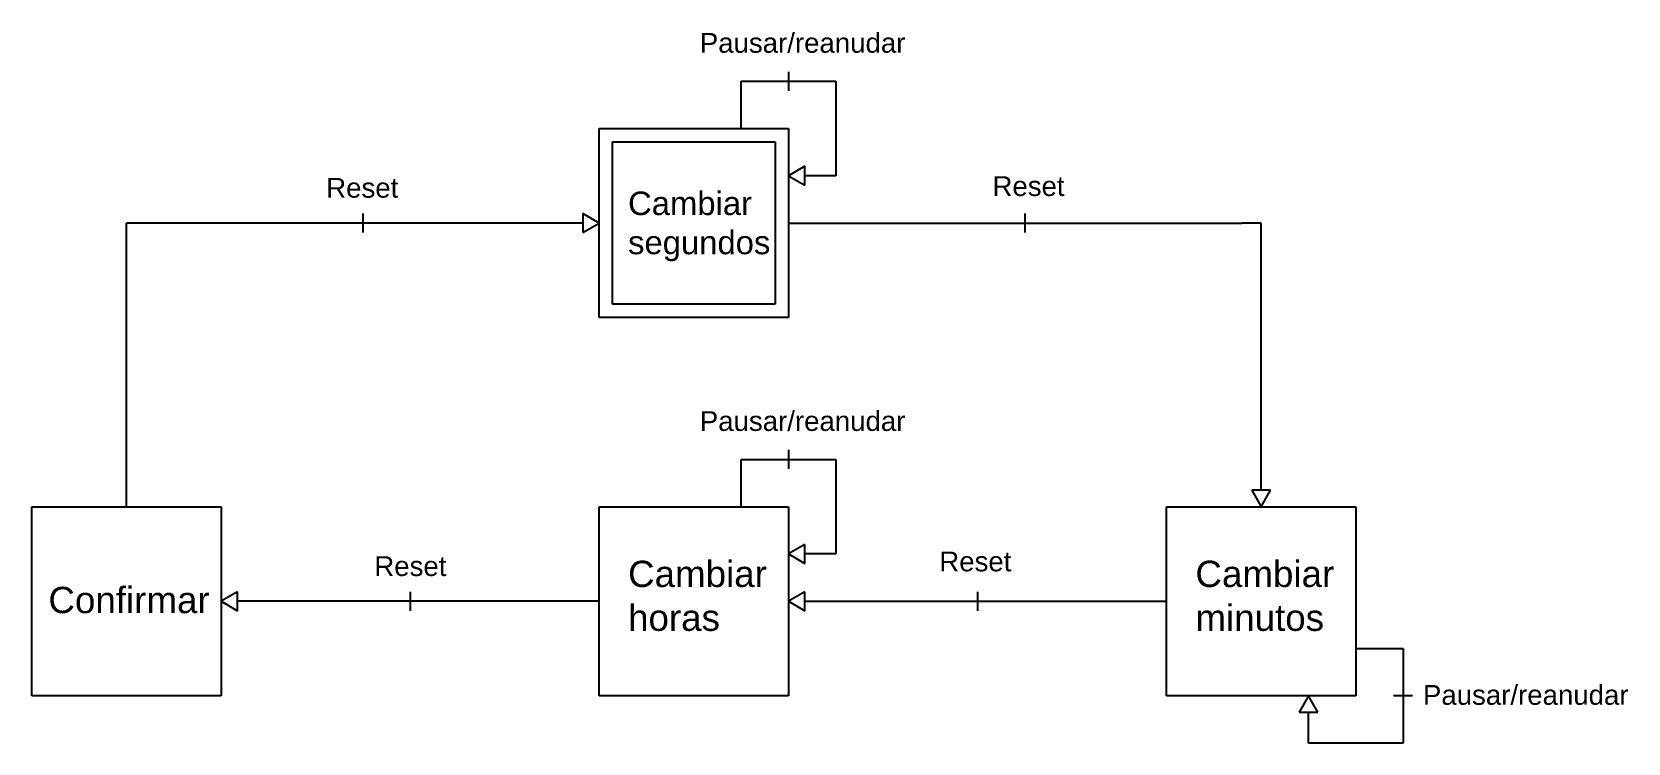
# Model space of a CAD drawing. Header units: millimetres. Extents: x 1990 to 40251, y -2159 to 3601.
# Drawn here: x 31811 to 40251, y -159 to 3601 of the extents above; entities that cross this region are included whole.
import ezdxf

# ---------------------------------------------------------------- set-up
doc = ezdxf.new("R2010")
doc.units = ezdxf.units.MM
doc.styles.get("Standard").update_dxf_attribs({"font": 'arial.ttf'})

msp = doc.modelspace()

# ---------------------------------------------------------------- texts
at = {"attachment_point": 1}
for s, width, gutter_width, insert, char_height in [('Pausar/reanudar', 538.986, 261.2, (35342.5, 3595.9), 104.463), ('Reset', 538.986, 261.2, (33367, 2829.3), 104.46), ('Reset', 538.986, 261.2, (36890, 2838.2), 104.46), ('Cambiar\\Psegundos', 640.812, 310.5, (34963, 2757.2), 124.2), ('Pausar/reanudar', 538.986, 261.2, (35342.5, 1595.9), 104.463), ('Reset', 538.986, 261.2, (36608.8, 853.3), 104.46), ('Reset', 538.986, 261.2, (33621.3, 828.5), 104.46), ('Cambiar\\Phoras', 717.669, 347.7, (34963, 805), 139.09), ('Cambiar\\Pminutos', 717.669, 347.7, (37963, 805), 139.09), ('Confirmar', 717.669, 347.7, (31898, 666.9), 139.09), ('Pausar/reanudar', 538.986, 261.2, (39166.2, 147.6), 104.463)]:
    msp.add_mtext_dynamic_manual_height_columns(s, width=width, gutter_width=gutter_width, heights=[0], dxfattribs=dict(at, insert=insert, char_height=char_height))

# ---------------------------------------------------------------- linework, layer by layer
for p, q in [((35810.8, 3390.7), (35810.8, 3290.7)), ((35560.8, 3090.7), (35560.8, 3340.7)), ((35560.8, 3340.7), (35810.8, 3340.7)), ((35810.8, 3340.7), (36060.8, 3340.7)), ((36060.8, 3340.7), (36060.8, 2840.7)), ((34810.8, 3090.7), (35810.8, 3090.7)), ((34810.8, 2090.7), (34810.8, 3090.7)), ((35810.8, 3090.7), (35810.8, 2090.7)), ((34881.5, 2161.4), (34881.5, 3020)), ((34881.5, 3020), (35740.1, 3020)), ((35740.1, 3020), (35740.1, 2161.4)), ((35897.4, 2890.7), (35810.8, 2840.7)), ((35897.4, 2790.7), (35897.4, 2890.7)), ((35810.8, 2840.7), (35897.4, 2790.7)), ((36060.8, 2840.7), (35897.4, 2840.7)), ((33560.8, 2640.7), (33560.8, 2540.7)), ((34724.2, 2640.7), (34724.2, 2540.7)), ((34810.8, 2590.7), (34724.2, 2640.7)), ((37060.8, 2640.7), (37060.8, 2540.7)), ((34724.2, 2590.7), (32310.8, 2590.7)), ((32310.8, 1090.7), (32310.8, 2590.7)), ((34724.2, 2540.7), (34810.8, 2590.7)), ((35810.8, 2590.7), (38209.8, 2590.7)), ((38310.8, 2590.7), (38209.8, 2590.7)), ((38310.8, 1177.3), (38310.8, 2590.7)), ((35740.1, 2161.4), (34881.5, 2161.4)), ((35810.8, 2090.7), (34810.8, 2090.7)), ((35810.8, 1390.7), (35810.8, 1290.7)), ((35560.8, 1090.7), (35560.8, 1340.7)), ((35560.8, 1340.7), (35810.8, 1340.7)), ((35810.8, 1340.7), (36060.8, 1340.7)), ((36060.8, 1340.7), (36060.8, 840.7)), ((38360.8, 1177.3), (38260.8, 1177.3)), ((38260.8, 1177.3), (38310.8, 1090.7)), ((38310.8, 1090.7), (38360.8, 1177.3)), ((31810.8, 1090.7), (32810.8, 1090.7)), ((31810.8, 90.7), (31810.8, 1090.7)), ((32810.8, 1090.7), (32810.8, 90.7)), ((34810.8, 1090.7), (35810.8, 1090.7)), ((34810.8, 90.7), (34810.8, 1090.7)), ((35810.8, 1090.7), (35810.8, 90.7)), ((37810.8, 1090.7), (38810.8, 1090.7)), ((37810.8, 90.7), (37810.8, 1090.7)), ((38810.8, 1090.7), (38810.8, 90.7)), ((35897.4, 890.7), (35810.8, 840.7)), ((35897.4, 790.7), (35897.4, 890.7)), ((35810.8, 840.7), (35897.4, 790.7)), ((36060.8, 840.7), (35897.4, 840.7)), ((32897.4, 640.7), (32810.8, 590.7)), ((32897.4, 540.7), (32897.4, 640.7)), ((33810.8, 640.7), (33810.8, 540.7)), ((35897.4, 640.7), (35810.8, 590.7)), ((35897.4, 540.7), (35897.4, 640.7)), ((36810.8, 640.7), (36810.8, 540.7)), ((32810.8, 590.7), (32897.4, 540.7)), ((34810.8, 590.7), (32897.4, 590.7)), ((35810.8, 590.7), (35897.4, 540.7)), ((35897.4, 590.7), (37810.8, 590.7)), ((38810.8, 340.7), (39060.8, 340.7)), ((39060.8, 340.7), (39060.8, 90.7)), ((32810.8, 90.7), (31810.8, 90.7)), ((35810.8, 90.7), (34810.8, 90.7)), ((38810.8, 90.7), (37810.8, 90.7)), ((38560.8, 90.7), (38510.8, 4.1)), ((38610.8, 4.1), (38560.8, 90.7)), ((39110.8, 90.7), (39010.8, 90.7)), ((39060.8, 90.7), (39060.8, -159.3)), ((38510.8, 4.1), (38610.8, 4.1)), ((38560.8, -159.3), (38560.8, 4.1)), ((39060.8, -159.3), (38560.8, -159.3))]:
    msp.add_line(p, q)

msp.set_redraw_order([(e.dxf.handle, doc.entitydb.next_handle()) for e in msp.query("TEXT MTEXT ATTDEF DIMENSION ARC_DIMENSION")])  # texts and dimensions are drawn at this point

doc.saveas('drawing.dxf')
